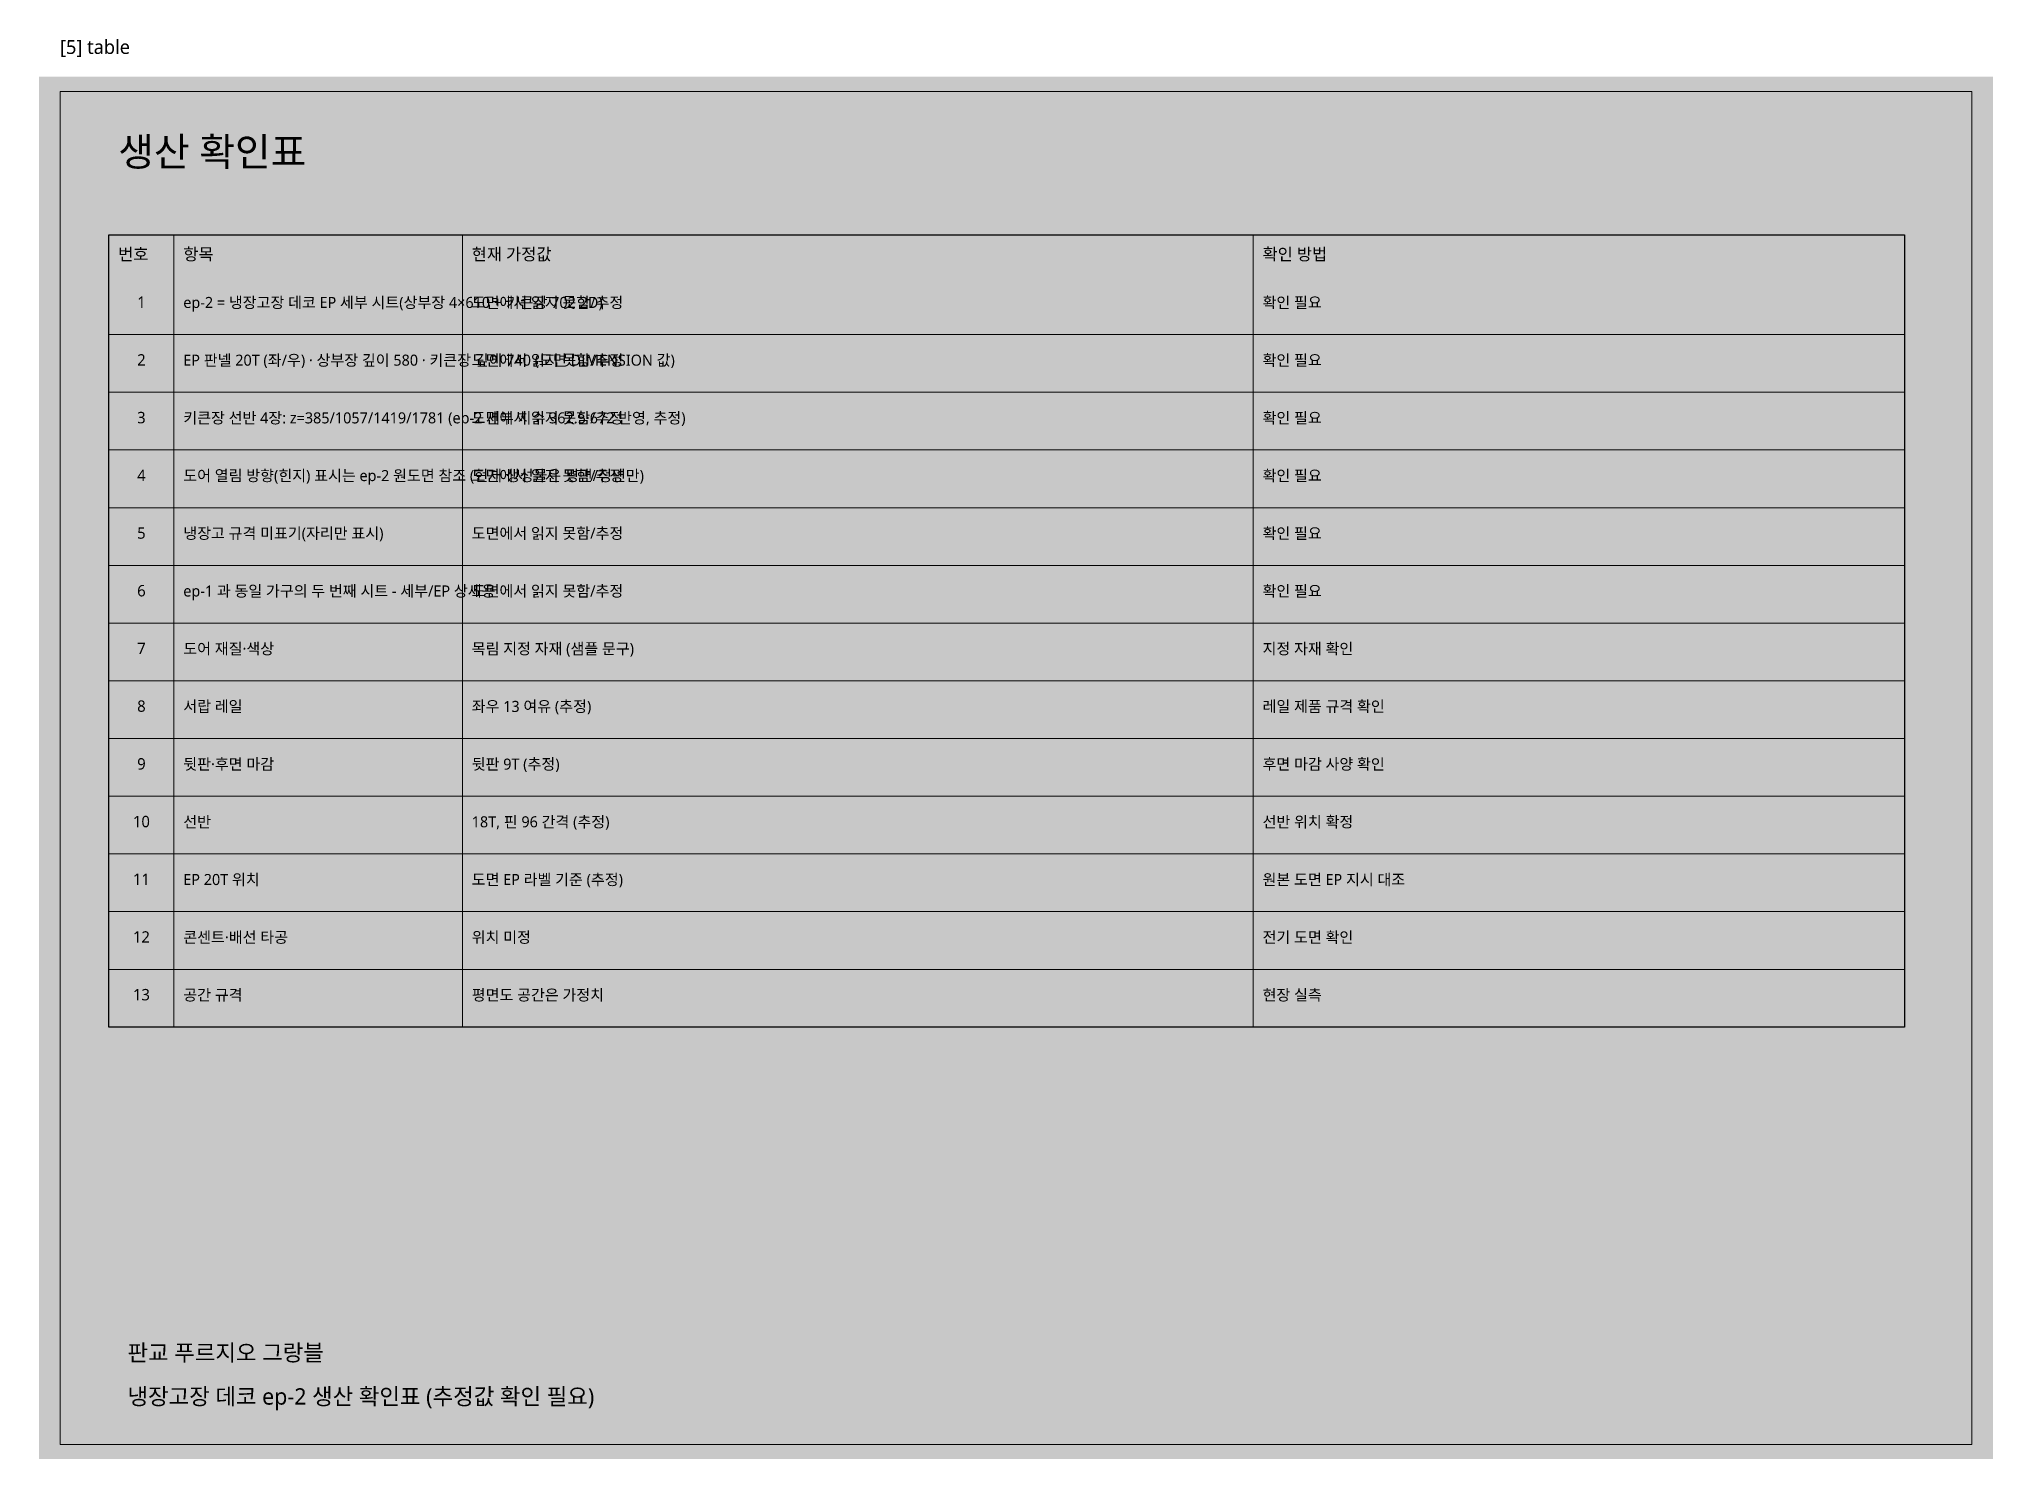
# Model space of a CAD drawing. Header units: millimetres. Extents: x 0 to 2420, y 0 to 305.
# Drawn here: x 2000 to 2420, y 0 to 305.1 of the extents above; entities that cross this region are included whole.
import ezdxf
from ezdxf.enums import TextEntityAlignment as Align

# ---------------------------------------------------------------- set-up
doc = ezdxf.new("R2010")
doc.units = ezdxf.units.MM
doc.layers.add('BG', color=7, linetype='Continuous', lineweight=0)
doc.layers.add('NOTE_RED', color=1, linetype='Continuous', lineweight=25)
for name, color, linetype, lineweight, true_color in [('FRAME', 7, 'Continuous', 100, 0xffffff), ('NOTE_BLUE', 7, 'Continuous', 9, 0x50a0ff), ('TEXT', 7, 'Continuous', 13, 0xffffff)]:
    doc.layers.add(name, color=color, linetype=linetype, lineweight=lineweight, true_color=true_color)
doc.layers.add('SHEET_FRAME_INFO', color=8, linetype='Continuous')
doc.styles.add('MALGUN', font='malgun.ttf')

msp = doc.modelspace()

# ---------------------------------------------------------------- texts
at = {"layer": 'NOTE_BLUE', "true_color": 0x50a0ff, "style": 'MALGUN'}
for s, p in [('확인 필요', (2263, 246.6)), ('확인 필요', (2263, 234.2)), ('확인 필요', (2263, 221.8)), ('확인 필요', (2263, 209.4)), ('확인 필요', (2263, 197)), ('확인 필요', (2263, 184.6)), ('지정 자재 확인', (2263, 172.2)), ('레일 제품 규격 확인', (2263, 159.8)), ('후면 마감 사양 확인', (2263, 147.4)), ('선반 위치 확정', (2263, 135)), ('원본 도면 EP 지시 대조', (2263, 122.6)), ('전기 도면 확인', (2263, 110.2)), ('현장 실측', (2263, 97.8))]:
    msp.add_text(s, height=2.376, dxfattribs=at).set_placement(p, align=Align.BOTTOM_LEFT)
at = {"layer": 'NOTE_RED', "color": 1, "style": 'MALGUN'}
for s, p in [('도면에서 읽지 못함/추정', (2093, 246.6)), ('도면에서 읽지 못함/추정', (2093, 234.2)), ('도면에서 읽지 못함/추정', (2093, 221.8)), ('도면에서 읽지 못함/추정', (2093, 209.4)), ('도면에서 읽지 못함/추정', (2093, 197)), ('도면에서 읽지 못함/추정', (2093, 184.6)), ('목림 지정 자재 (샘플 문구)', (2093, 172.2)), ('좌우 13 여유 (추정)', (2093, 159.8)), ('뒷판 9T (추정)', (2093, 147.4)), ('18T, 핀 96 간격 (추정)', (2093, 135)), ('도면 EP 라벨 기준 (추정)', (2093, 122.6)), ('위치 미정', (2093, 110.2)), ('평면도 공간은 가정치', (2093, 97.8))]:
    msp.add_text(s, height=2.376, dxfattribs=at).set_placement(p, align=Align.BOTTOM_LEFT)
at = {"layer": 'SHEET_FRAME_INFO', "style": 'MALGUN'}
msp.add_text('[5] table', height=3, dxfattribs=at).set_placement((2004.5, 301), align=Align.BOTTOM_LEFT)
at = {"layer": 'TEXT', "true_color": 0xffffff, "style": 'MALGUN'}
for s, height, p in [('생산 확인표', 6.12, (2017, 276)), ('번호', 2.592, (2017, 256.8)), ('항목', 2.592, (2031, 256.8)), ('현재 가정값', 2.592, (2093, 256.8)), ('확인 방법', 2.592, (2263, 256.8)), ('ep-2 = 냉장고장 데코 EP 세부 시트(상부장 4×610 + 키큰장 702 2D)', 2.376, (2031, 246.6)), ('EP 판넬 20T (좌/우) · 상부장 깊이 580 · 키큰장 깊이 740 (도면 DIMENSION 값)', 2.376, (2031, 234.2)), ('키큰장 선반 4장: z=385/1057/1419/1781 (ep-2 세부 치수 362.5·672 반영, 추정)', 2.376, (2031, 221.8)), ('도어 열림 방향(힌지) 표시는 ep-2 원도면 참조 (현재 생성물은 평면/정면만)', 2.376, (2031, 209.4)), ('냉장고 규격 미표기(자리만 표시)', 2.376, (2031, 197)), ('ep-1 과 동일 가구의 두 번째 시트 - 세부/EP 상세용', 2.376, (2031, 184.6)), ('도어 재질·색상', 2.376, (2031, 172.2)), ('서랍 레일', 2.376, (2031, 159.8)), ('뒷판·후면 마감', 2.376, (2031, 147.4)), ('선반', 2.376, (2031, 135)), ('EP 20T 위치', 2.376, (2031, 122.6)), ('콘센트·배선 타공', 2.376, (2031, 110.2)), ('공간 규격', 2.376, (2031, 97.8)), ('판교 푸르지오 그랑블', 3.528, (2019, 20)), ('냉장고장 데코 ep-2 생산 확인표 (추정값 확인 필요)', 3.528, (2019, 10.6))]:
    msp.add_text(s, height=height, dxfattribs=at).set_placement(p, align=Align.BOTTOM_LEFT)
for s, height, p in [('1', 2.45, (2022, 246.6)), ('2', 2.45, (2022, 234.2)), ('3', 2.45, (2022, 221.8)), ('4', 2.45, (2022, 209.4)), ('5', 2.45, (2022, 197)), ('6', 2.45, (2022, 184.6)), ('7', 2.45, (2022, 172.2)), ('8', 2.45, (2022, 159.8)), ('9', 2.45, (2022, 147.4)), ('10', 2.448, (2022, 135)), ('11', 2.448, (2022, 122.6)), ('12', 2.448, (2022, 110.2)), ('13', 2.448, (2022, 97.8))]:
    msp.add_text(s, height=height, dxfattribs=at).set_placement(p, align=Align.BOTTOM_CENTER)

# ---------------------------------------------------------------- hatches: boundary and pattern name
at = {"layer": 'BG', "true_color": 0x21252b}
h = msp.add_hatch(color=7, dxfattribs=at)
h.dxf.hatch_style = 1
h.paths.add_polyline_path([(2000, 0), (2420, 0), (2420, 297), (2000, 297)])
at = {"layer": 'FRAME', "true_color": 0x8c8c8c}
h = msp.add_hatch(color=7, dxfattribs=at)
h.dxf.hatch_style = 1
h.paths.add_polyline_path([(2015, 263), (2401, 263), (2401, 254), (2015, 254)])

# ---------------------------------------------------------------- linework, layer by layer
at = {"layer": 'FRAME', "lineweight": 13, "true_color": 0xffffff}
for p, q in [((2029, 263), (2029, 92.8)), ((2091, 263), (2091, 92.8)), ((2261, 263), (2261, 92.8)), ((2015, 241.6), (2401, 241.6)), ((2015, 229.2), (2401, 229.2)), ((2015, 216.8), (2401, 216.8)), ((2015, 204.4), (2401, 204.4)), ((2015, 192), (2401, 192)), ((2015, 179.6), (2401, 179.6)), ((2015, 167.2), (2401, 167.2)), ((2015, 154.8), (2401, 154.8)), ((2015, 142.4), (2401, 142.4)), ((2015, 130), (2401, 130)), ((2015, 117.6), (2401, 117.6)), ((2015, 105.2), (2401, 105.2))]:
    msp.add_line(p, q, dxfattribs=at)
msp.add_lwpolyline([(2004.5, 293.8), (2415.5, 293.8), (2415.5, 3.1), (2004.5, 3.1)], close=True, dxfattribs=at)
at = {"layer": 'FRAME', "lineweight": 25, "true_color": 0xffffff}
msp.add_lwpolyline([(2015, 263), (2401, 263), (2401, 92.8), (2015, 92.8)], close=True, dxfattribs=at)

msp.set_redraw_order([(e.dxf.handle, doc.entitydb.next_handle()) for e in msp.query("TEXT MTEXT ATTDEF DIMENSION ARC_DIMENSION")])  # texts and dimensions are drawn at this point

doc.saveas('drawing.dxf')
